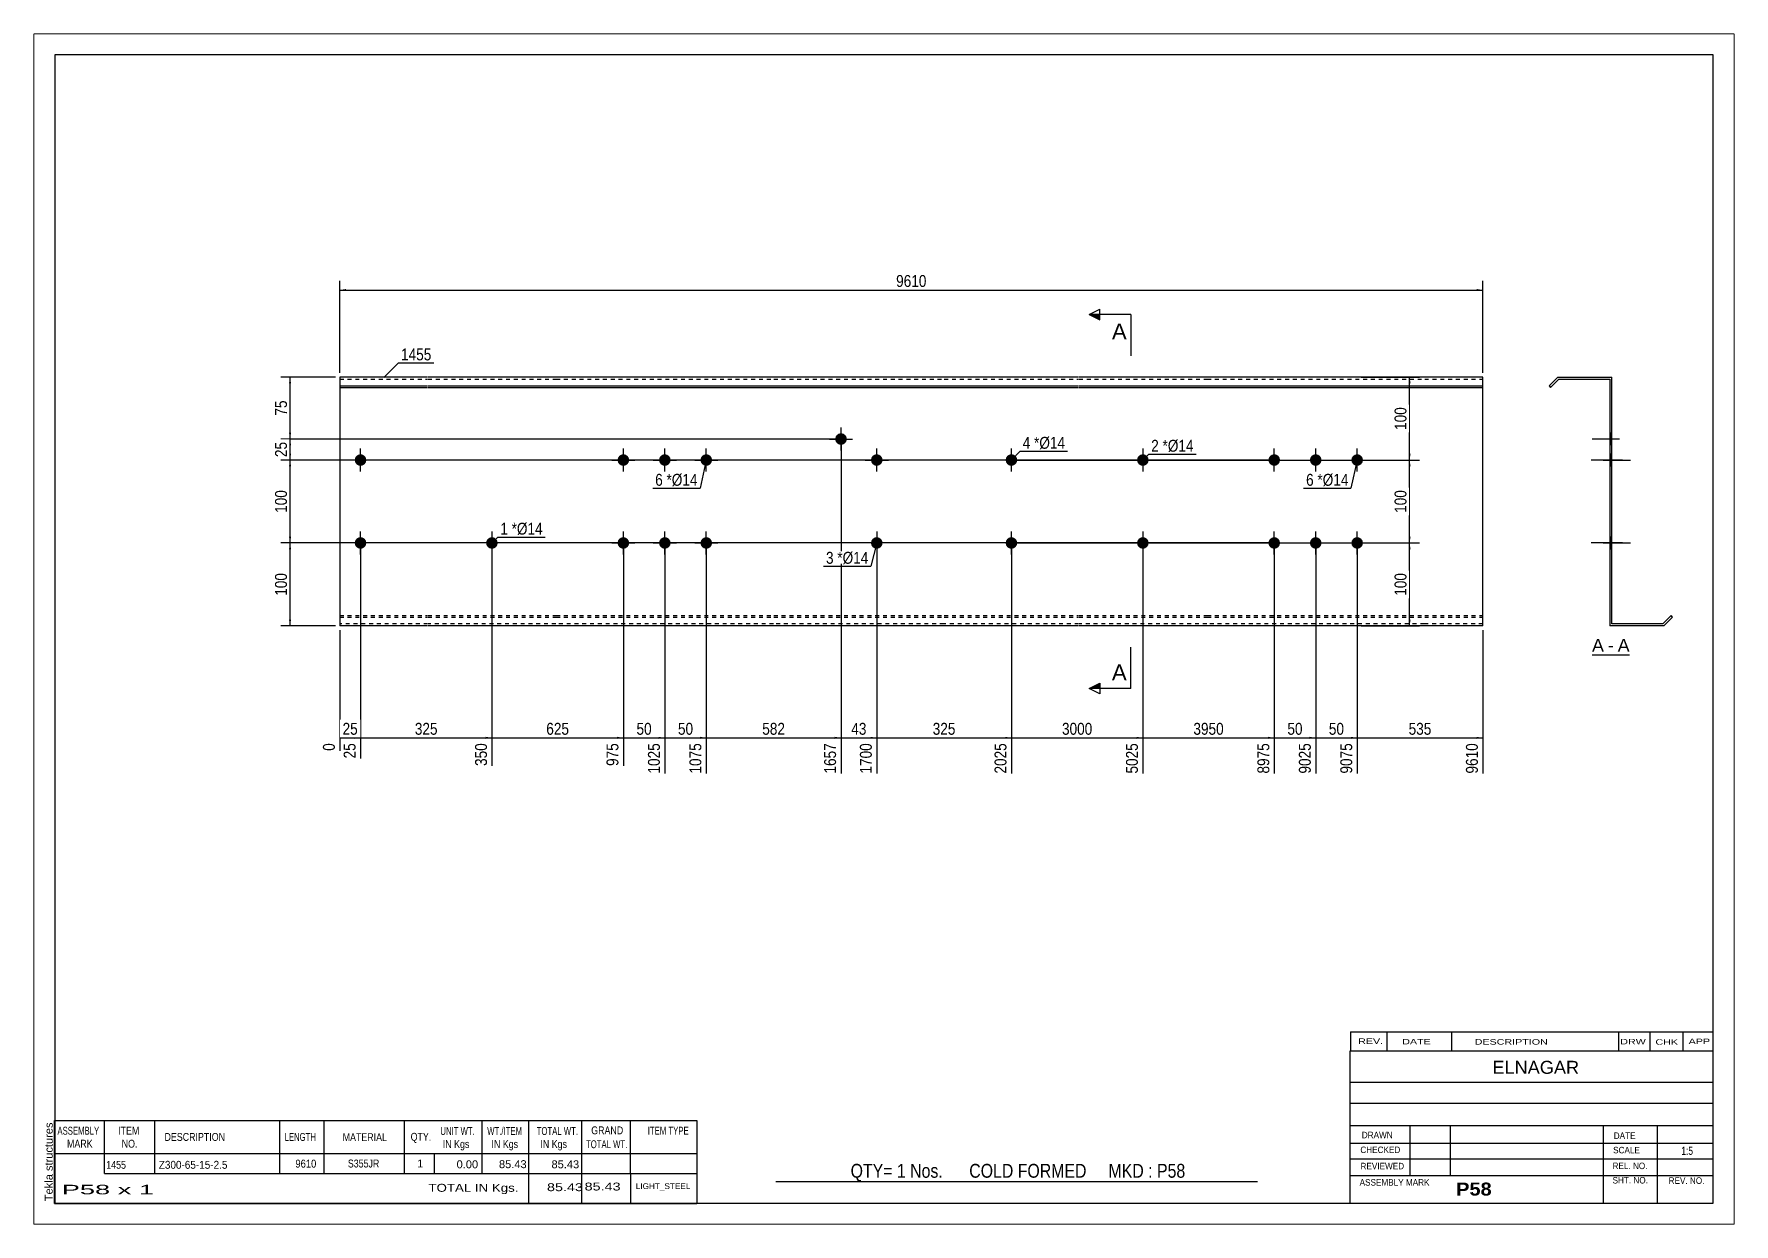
# Paper-space layout 'Layout1' of a CAD drawing. Header units: millimetres. Extents: x 0 to 410, y 0 to 287.
# The model-space entities are those that its viewports show. They can reach past a viewport. Long polylines and large blocks are cut down to what shows.
import ezdxf

# ---------------------------------------------------------------- set-up
doc = ezdxf.new("R2010")
doc.units = ezdxf.units.MM
doc.linetypes.add('DXK_LINE_DOT1', pattern=[1.8814, 0.9407, -0.9407])
doc.layers.add('Viewport layer', color=7, linetype='Continuous', plot=False)
doc.styles.add('Arial', font='ARIAL.TTF', dxfattribs={"height": 0.2})
doc.styles.add('Arial Bold', font='ARIALBD.TTF', dxfattribs={"height": 0.2})
doc.styles.add('Arial Narrow', font='ARIALN.TTF', dxfattribs={"height": 0.2})

# ---------------------------------------------------------------- blocks, each defined once
blk = doc.blocks.new('Unknown-629085438-1816')
at = {"color": 5, "linetype": 'Continuous'}
for p, q in [((331.25, 107.75), (-68.75, 107.75)), ((-68.75, 107.75), (-68.75, -169.25)), ((331.25, -169.25), (331.25, 107.75)), ((-68.75, -169.25), (331.25, -169.25))]:
    blk.add_line(p, q, dxfattribs=at)
at = {"color": 174, "linetype": 'Continuous', "style": 'Arial'}
blk.add_text('Tekla structures', height=1.9102, rotation=90, dxfattribs=at).set_placement((-69.25, -168.75))
blk = doc.blocks.new('Unknown-629085438-12 - 1232')
at = {"color": 7, "linetype": 'Continuous'}
blk.add_line((302.02, -36.95), (311.05, -36.95), dxfattribs=at)
at = {"color": 0, "linetype": 'Continuous'}
blk.add_wipeout([(304.87, -36.2), (304.87, -33), (302.02, -33), (302.02, -36.2)], dxfattribs=at)
blk.add_wipeout([(307.25, -36.2), (307.25, -33), (305.83, -33), (305.83, -36.2)], dxfattribs=at)
at = {"color": 96, "linetype": 'Continuous', "style": 'Arial'}
blk.add_text('A', height=3.06, dxfattribs=at).set_placement((302.02, -36.2))
at = {"color": 0, "linetype": 'Continuous'}
blk.add_wipeout([(311.05, -36.2), (311.05, -33), (308.21, -33), (308.21, -36.2)], dxfattribs=at)
at = {"color": 96, "linetype": 'Continuous', "style": 'Arial'}
for s, p in [('-', (305.83, -36.2)), ('A', (308.21, -36.2))]:
    blk.add_text(s, height=3.06, dxfattribs=at).set_placement(p)
blk = doc.blocks.new('Bolt-629085438-1223 - 1203')
at = {"linetype": 'Continuous'}
blk.add_hatch(color=3, dxfattribs=at).paths.add_polyline_path([(128.1, 10, -1), (130.9, 10, -1)])
at = {"color": 3, "linetype": 'Continuous'}
for p, q in [((129.5, 7.2), (129.5, 12.8)), ((126.7, 10), (132.3, 10))]:
    blk.add_line(p, q, dxfattribs=at)
blk = doc.blocks.new('Part-629085438-1218 - 1203')
at = {"color": 2, "linetype": 'Continuous'}
for p, q in [((21.19, 30), (0, 30)), ((0, 30), (0, -30)), ((52.09, 30), (21.29, 30)), ((104.58, 30), (52.19, 30)), ((145.69, 30), (104.68, 30)), ((178.18, 30), (145.79, 30)), ((209.08, 30), (178.28, 30)), ((261.57, 30), (209.18, 30)), ((275.67, 30), (261.67, 30)), ((275.67, -30), (275.67, 30)), ((0, 27.88), (21.19, 27.88)), ((0, 27.53), (21.19, 27.53)), ((21.29, 27.88), (52.09, 27.88)), ((21.29, 27.53), (52.09, 27.53)), ((52.19, 27.88), (104.58, 27.88)), ((52.19, 27.53), (104.58, 27.53)), ((104.68, 27.88), (145.69, 27.88)), ((104.68, 27.53), (145.69, 27.53)), ((145.79, 27.88), (178.18, 27.88)), ((145.79, 27.53), (178.18, 27.53)), ((178.28, 27.88), (209.08, 27.88)), ((178.28, 27.53), (209.08, 27.53)), ((209.18, 27.88), (261.57, 27.88)), ((209.18, 27.53), (261.57, 27.53)), ((261.67, 27.88), (275.67, 27.88)), ((261.67, 27.53), (275.67, 27.53)), ((21.19, -30), (0, -30)), ((52.09, -30), (21.29, -30)), ((104.58, -30), (52.19, -30)), ((145.69, -30), (104.68, -30)), ((178.18, -30), (145.79, -30)), ((209.08, -30), (178.28, -30)), ((261.57, -30), (209.18, -30)), ((275.67, -30), (261.67, -30))]:
    blk.add_line(p, q, dxfattribs=at)
at = {"color": 7, "linetype": 'DXK_LINE_DOT1'}
for p, q in [((0, 29.5), (21.19, 29.5)), ((21.29, 29.5), (52.09, 29.5)), ((52.19, 29.5), (104.58, 29.5)), ((104.68, 29.5), (145.69, 29.5)), ((145.79, 29.5), (178.18, 29.5)), ((178.28, 29.5), (209.08, 29.5)), ((209.18, 29.5), (261.57, 29.5)), ((261.67, 29.5), (275.67, 29.5)), ((0, -27.53), (21.19, -27.53)), ((0, -27.88), (21.19, -27.88)), ((21.29, -27.53), (52.09, -27.53)), ((21.29, -27.88), (52.09, -27.88)), ((52.19, -27.53), (104.58, -27.53)), ((52.19, -27.88), (104.58, -27.88)), ((104.68, -27.53), (145.69, -27.53)), ((104.68, -27.88), (145.69, -27.88)), ((145.79, -27.53), (178.18, -27.53)), ((145.79, -27.88), (178.18, -27.88)), ((178.28, -27.53), (209.08, -27.53)), ((178.28, -27.88), (209.08, -27.88)), ((209.18, -27.53), (261.57, -27.53)), ((209.18, -27.88), (261.57, -27.88)), ((261.67, -27.53), (275.67, -27.53)), ((261.67, -27.88), (275.67, -27.88)), ((21.19, -29.5), (0, -29.5)), ((52.09, -29.5), (21.29, -29.5)), ((104.58, -29.5), (52.19, -29.5)), ((145.69, -29.5), (104.68, -29.5)), ((178.18, -29.5), (145.79, -29.5)), ((209.08, -29.5), (178.28, -29.5)), ((261.57, -29.5), (209.18, -29.5)), ((275.67, -29.5), (261.67, -29.5))]:
    blk.add_line(p, q, dxfattribs=at)
blk = doc.blocks.new('Bolt-629085438-1219 - 1203')
at = {"linetype": 'Continuous'}
for points in [[(66.99, 10, -1), (69.79, 10, -1)], [(76.99, 10, -1), (79.79, 10, -1)], [(86.99, 10, -1), (89.79, 10, -1)], [(66.99, -10, -1), (69.79, -10, -1)], [(76.99, -10, -1), (79.79, -10, -1)], [(86.99, -10, -1), (89.79, -10, -1)]]:
    blk.add_hatch(color=3, dxfattribs=at).paths.add_polyline_path(points)
at = {"color": 3, "linetype": 'Continuous'}
for p, q in [((68.39, 7.2), (68.39, 12.8)), ((78.39, 7.2), (78.39, 12.8)), ((88.39, 7.2), (88.39, 12.8)), ((65.59, 10), (71.19, 10)), ((75.59, 10), (81.19, 10)), ((85.59, 10), (91.19, 10)), ((68.39, -12.8), (68.39, -7.2)), ((78.39, -12.8), (78.39, -7.2)), ((88.39, -12.8), (88.39, -7.2)), ((65.59, -10), (71.19, -10)), ((75.59, -10), (81.19, -10)), ((85.59, -10), (91.19, -10))]:
    blk.add_line(p, q, dxfattribs=at)
blk = doc.blocks.new('Bolt-629085438-1220 - 1203')
at = {"linetype": 'Continuous'}
for points in [[(195.08, 10, -1), (192.28, 10, -1)], [(195.08, -10, -1), (192.28, -10, -1)]]:
    blk.add_hatch(color=3, dxfattribs=at).paths.add_polyline_path(points)
at = {"color": 3, "linetype": 'Continuous'}
for p, q in [((193.68, 12.8), (193.68, 7.2)), ((196.48, 10), (190.88, 10)), ((193.68, -7.2), (193.68, -12.8)), ((196.48, -10), (190.88, -10))]:
    blk.add_line(p, q, dxfattribs=at)
blk = doc.blocks.new('Bolt-629085438-1221 - 1203')
at = {"linetype": 'Continuous'}
blk.add_hatch(color=3, dxfattribs=at).paths.add_polyline_path([(38.09, -10, -1), (35.29, -10, -1)])
at = {"color": 3, "linetype": 'Continuous'}
for p, q in [((36.69, -7.2), (36.69, -12.8)), ((39.49, -10), (33.89, -10))]:
    blk.add_line(p, q, dxfattribs=at)
blk = doc.blocks.new('Bolt-629085438-1222 - 1203')
at = {"linetype": 'Continuous'}
blk.add_hatch(color=3, dxfattribs=at).paths.add_polyline_path([(119.48, 15.07, -1), (122.28, 15.07, -1)])
at = {"color": 3, "linetype": 'Continuous'}
for p, q in [((120.88, 12.27), (120.88, 17.87)), ((118.08, 15.07), (123.68, 15.07))]:
    blk.add_line(p, q, dxfattribs=at)
blk = doc.blocks.new('Bolt-629085438-1224 - 1203')
at = {"linetype": 'Continuous'}
blk.add_hatch(color=3, dxfattribs=at).paths.add_polyline_path([(130.9, -10, -1), (128.1, -10, -1)])
at = {"color": 3, "linetype": 'Continuous'}
for p, q in [((129.5, -7.2), (129.5, -12.8)), ((132.3, -10), (126.7, -10))]:
    blk.add_line(p, q, dxfattribs=at)
blk = doc.blocks.new('Bolt-629085438-1225 - 1203')
at = {"linetype": 'Continuous'}
for points in [[(3.6, 10, -1), (6.4, 10, -1)], [(160.58, 10, -1), (163.38, 10, -1)]]:
    blk.add_hatch(color=3, dxfattribs=at).paths.add_polyline_path(points)
at = {"color": 3, "linetype": 'Continuous'}
for p, q in [((5, 7.2), (5, 12.8)), ((161.98, 7.2), (161.98, 12.8)), ((7.8, 10), (2.2, 10)), ((164.78, 10), (159.18, 10))]:
    blk.add_line(p, q, dxfattribs=at)
blk = doc.blocks.new('Bolt-629085438-1226 - 1203')
at = {"linetype": 'Continuous'}
for points in [[(3.6, -10, -1), (6.4, -10, -1)], [(160.58, -10, -1), (163.38, -10, -1)]]:
    blk.add_hatch(color=3, dxfattribs=at).paths.add_polyline_path(points)
at = {"color": 3, "linetype": 'Continuous'}
for p, q in [((5, -12.8), (5, -7.2)), ((161.98, -12.8), (161.98, -7.2)), ((7.8, -10), (2.2, -10)), ((164.78, -10), (159.18, -10))]:
    blk.add_line(p, q, dxfattribs=at)
blk = doc.blocks.new('Bolt-629085438-1227 - 1203')
at = {"linetype": 'Continuous'}
for points in [[(223.97, 10, -1), (226.77, 10, -1)], [(233.97, 10, -1), (236.77, 10, -1)], [(243.97, 10, -1), (246.77, 10, -1)], [(223.97, -10, -1), (226.77, -10, -1)], [(233.97, -10, -1), (236.77, -10, -1)], [(243.97, -10, -1), (246.77, -10, -1)]]:
    blk.add_hatch(color=3, dxfattribs=at).paths.add_polyline_path(points)
at = {"color": 3, "linetype": 'Continuous'}
for p, q in [((225.37, 7.2), (225.37, 12.8)), ((235.37, 7.2), (235.37, 12.8)), ((245.37, 7.2), (245.37, 12.8)), ((222.57, 10), (228.17, 10)), ((232.57, 10), (238.17, 10)), ((242.57, 10), (248.17, 10)), ((225.37, -12.8), (225.37, -7.2)), ((235.37, -12.8), (235.37, -7.2)), ((245.37, -12.8), (245.37, -7.2)), ((222.57, -10), (228.17, -10)), ((232.57, -10), (238.17, -10)), ((242.57, -10), (248.17, -10))]:
    blk.add_line(p, q, dxfattribs=at)
blk = doc.blocks.new('Bolt-629085438-1240 - 1232')
at = {"linetype": 'Continuous'}
blk.add_hatch(color=3, dxfattribs=at).paths.add_polyline_path([(306.79, -11.4), (306.79, -8.6), (306.29, -8.6), (306.29, -11.4)])
at = {"color": 3, "linetype": 'Continuous'}
for p, q in [((306.79, -8.6), (306.29, -8.6)), ((308.39, -10), (306.29, -10)), ((306.79, -11.4), (306.29, -11.4))]:
    blk.add_line(p, q, dxfattribs=at)
blk = doc.blocks.new('Part-629085438-1234 - 1232')
at = {"color": 2, "linetype": 'Continuous'}
for p, q in [((293.79, 30), (291.67, 27.88)), ((293.99, 29.5), (292.02, 27.53)), ((293.79, 30), (306.79, 30)), ((293.99, 29.5), (306.29, 29.5)), ((306.29, 29.5), (306.29, -30)), ((306.79, -29.5), (306.79, 30)), ((291.67, 27.88), (292.02, 27.53)), ((319.08, -29.5), (321.06, -27.53)), ((319.29, -30), (321.41, -27.88)), ((321.41, -27.88), (321.06, -27.53)), ((319.29, -30), (306.29, -30)), ((319.08, -29.5), (306.79, -29.5))]:
    blk.add_line(p, q, dxfattribs=at)
blk = doc.blocks.new('Bolt-629085438-1235 - 1232')
at = {"linetype": 'Continuous'}
for points in [[(306.29, 11.4), (306.29, 8.6), (306.79, 8.6), (306.79, 11.4)], [(306.29, 11.4), (306.29, 8.6), (306.79, 8.6), (306.79, 11.4)], [(306.29, 11.4), (306.29, 8.6), (306.79, 8.6), (306.79, 11.4)], [(306.29, -8.6), (306.29, -11.4), (306.79, -11.4), (306.79, -8.6)], [(306.29, -8.6), (306.29, -11.4), (306.79, -11.4), (306.79, -8.6)], [(306.29, -8.6), (306.29, -11.4), (306.79, -11.4), (306.79, -8.6)]]:
    blk.add_hatch(color=3, dxfattribs=at).paths.add_polyline_path(points)
at = {"color": 3, "linetype": 'Continuous'}
for p, q in [((309.39, 10), (301.79, 10)), ((309.39, 10), (301.79, 10)), ((309.39, 10), (301.79, 10)), ((306.79, 11.4), (306.29, 11.4)), ((306.79, 11.4), (306.29, 11.4)), ((306.79, 11.4), (306.29, 11.4)), ((306.79, 8.6), (306.29, 8.6)), ((306.79, 8.6), (306.29, 8.6)), ((306.79, 8.6), (306.29, 8.6)), ((309.39, -10), (301.79, -10)), ((309.39, -10), (301.79, -10)), ((309.39, -10), (301.79, -10)), ((306.79, -8.6), (306.29, -8.6)), ((306.79, -8.6), (306.29, -8.6)), ((306.79, -8.6), (306.29, -8.6)), ((306.79, -11.4), (306.29, -11.4)), ((306.79, -11.4), (306.29, -11.4)), ((306.79, -11.4), (306.29, -11.4))]:
    blk.add_line(p, q, dxfattribs=at)
blk = doc.blocks.new('Bolt-629085438-1236 - 1232')
at = {"linetype": 'Continuous'}
for points in [[(306.79, 8.6), (306.79, 11.4), (306.29, 11.4), (306.29, 8.6)], [(306.79, -11.4), (306.79, -8.6), (306.29, -8.6), (306.29, -11.4)]]:
    blk.add_hatch(color=3, dxfattribs=at).paths.add_polyline_path(points)
at = {"color": 3, "linetype": 'Continuous'}
for p, q in [((306.79, 10), (302.29, 10)), ((306.79, 11.4), (306.29, 11.4)), ((306.79, 8.6), (306.29, 8.6)), ((306.79, -10), (302.29, -10)), ((306.79, -8.6), (306.29, -8.6)), ((306.79, -11.4), (306.29, -11.4))]:
    blk.add_line(p, q, dxfattribs=at)
blk = doc.blocks.new('Bolt-629085438-1237 - 1232')
at = {"linetype": 'Continuous'}
blk.add_hatch(color=3, dxfattribs=at).paths.add_polyline_path([(306.79, -11.4), (306.79, -8.6), (306.29, -8.6), (306.29, -11.4)])
at = {"color": 3, "linetype": 'Continuous'}
for p, q in [((306.79, -8.6), (306.29, -8.6)), ((308.39, -10), (306.29, -10)), ((306.79, -11.4), (306.29, -11.4))]:
    blk.add_line(p, q, dxfattribs=at)
blk = doc.blocks.new('Bolt-629085438-1238 - 1232')
at = {"linetype": 'Continuous'}
blk.add_hatch(color=3, dxfattribs=at).paths.add_polyline_path([(306.29, 16.47), (306.29, 13.67), (306.79, 13.67), (306.79, 16.47)])
at = {"color": 3, "linetype": 'Continuous'}
for p, q in [((306.79, 16.47), (306.29, 16.47)), ((308.64, 15.07), (302.04, 15.07)), ((306.79, 13.67), (306.29, 13.67))]:
    blk.add_line(p, q, dxfattribs=at)
blk = doc.blocks.new('Bolt-629085438-1239 - 1232')
at = {"linetype": 'Continuous'}
blk.add_hatch(color=3, dxfattribs=at).paths.add_polyline_path([(306.29, 11.4), (306.29, 8.6), (306.79, 8.6), (306.79, 11.4)])
at = {"color": 3, "linetype": 'Continuous'}
for p, q in [((308.64, 10), (302.04, 10)), ((306.79, 11.4), (306.29, 11.4)), ((306.79, 8.6), (306.29, 8.6))]:
    blk.add_line(p, q, dxfattribs=at)
blk = doc.blocks.new('Bolt-629085438-1241 - 1232')
at = {"linetype": 'Continuous'}
blk.add_hatch(color=3, dxfattribs=at).paths.add_polyline_path([(306.29, 11.4), (306.29, 8.6), (306.79, 8.6), (306.79, 11.4)])
blk.add_hatch(color=3, dxfattribs=at).paths.add_polyline_path([(306.29, 11.4), (306.29, 8.6), (306.79, 8.6), (306.79, 11.4)])
at = {"color": 3, "linetype": 'Continuous'}
for p, q in [((304.69, 10), (311.29, 10)), ((304.69, 10), (311.29, 10)), ((306.29, 11.4), (306.79, 11.4)), ((306.29, 11.4), (306.79, 11.4)), ((306.29, 8.6), (306.79, 8.6)), ((306.29, 8.6), (306.79, 8.6))]:
    blk.add_line(p, q, dxfattribs=at)
blk = doc.blocks.new('Bolt-629085438-1242 - 1232')
at = {"linetype": 'Continuous'}
blk.add_hatch(color=3, dxfattribs=at).paths.add_polyline_path([(306.29, -8.6), (306.29, -11.4), (306.79, -11.4), (306.79, -8.6)])
blk.add_hatch(color=3, dxfattribs=at).paths.add_polyline_path([(306.29, -8.6), (306.29, -11.4), (306.79, -11.4), (306.79, -8.6)])
at = {"color": 3, "linetype": 'Continuous'}
for p, q in [((304.69, -10), (311.29, -10)), ((304.69, -10), (311.29, -10)), ((306.29, -8.6), (306.79, -8.6)), ((306.29, -8.6), (306.79, -8.6)), ((306.29, -11.4), (306.79, -11.4)), ((306.29, -11.4), (306.79, -11.4))]:
    blk.add_line(p, q, dxfattribs=at)
blk = doc.blocks.new('Bolt-629085438-1243 - 1232')
at = {"linetype": 'Continuous'}
for points in [[(306.29, 11.4), (306.29, 8.6), (306.79, 8.6), (306.79, 11.4)], [(306.29, 11.4), (306.29, 8.6), (306.79, 8.6), (306.79, 11.4)], [(306.29, 11.4), (306.29, 8.6), (306.79, 8.6), (306.79, 11.4)], [(306.29, -8.6), (306.29, -11.4), (306.79, -11.4), (306.79, -8.6)], [(306.29, -8.6), (306.29, -11.4), (306.79, -11.4), (306.79, -8.6)], [(306.29, -8.6), (306.29, -11.4), (306.79, -11.4), (306.79, -8.6)]]:
    blk.add_hatch(color=3, dxfattribs=at).paths.add_polyline_path(points)
at = {"color": 3, "linetype": 'Continuous'}
for p, q in [((309.39, 10), (301.79, 10)), ((309.39, 10), (301.79, 10)), ((309.39, 10), (301.79, 10)), ((306.79, 11.4), (306.29, 11.4)), ((306.79, 11.4), (306.29, 11.4)), ((306.79, 11.4), (306.29, 11.4)), ((306.79, 8.6), (306.29, 8.6)), ((306.79, 8.6), (306.29, 8.6)), ((306.79, 8.6), (306.29, 8.6)), ((309.39, -10), (301.79, -10)), ((309.39, -10), (301.79, -10)), ((309.39, -10), (301.79, -10)), ((306.79, -8.6), (306.29, -8.6)), ((306.79, -8.6), (306.29, -8.6)), ((306.79, -8.6), (306.29, -8.6)), ((306.79, -11.4), (306.29, -11.4)), ((306.79, -11.4), (306.29, -11.4)), ((306.79, -11.4), (306.29, -11.4))]:
    blk.add_line(p, q, dxfattribs=at)
blk = doc.blocks.new('StraightDimension-629085438-1348 - 1203')
at = {"linetype": 'Continuous'}
for points in [[(1.5, 50.75), (0, 51), (1.5, 51.25)], [(274.17, 51.25), (275.67, 51), (274.17, 50.75)]]:
    blk.add_hatch(color=7, dxfattribs=at).paths.add_polyline_path(points)
at = {"color": 7, "linetype": 'Continuous'}
for p, q in [((0, 31), (0, 53.25)), ((0, 51), (275.67, 51)), ((275.67, 31), (275.67, 53.25))]:
    blk.add_line(p, q, dxfattribs=at)
at = {"color": 0}
blk.add_wipeout([(142.09, 51.15), (142.09, 55.35), (133.58, 55.35), (133.58, 51.15)], dxfattribs=at)
at = {"color": 3, "style": 'Arial Narrow'}
blk.add_text('9610', height=2.863, dxfattribs=at).set_placement((134.18, 51.75))
blk = doc.blocks.new('StraightDimension-629085438-1255 - 1203')
at = {"linetype": 'Continuous'}
blk.add_hatch(color=7, dxfattribs=at).paths.add_polyline_path([(274.17, -56.75), (275.67, -57), (274.17, -57.25)])
at = {"color": 7, "linetype": 'Continuous'}
for p, q in [((245.37, -11), (245.37, -65.61)), ((275.67, -31), (275.67, -65.61)), ((245.37, -57), (275.67, -57))]:
    blk.add_line(p, q, dxfattribs=at)
at = {"color": 0}
blk.add_wipeout([(263.86, -56.85), (263.86, -52.65), (257.18, -52.65), (257.18, -56.85)], dxfattribs=at)
at = {"color": 0, "linetype": 'Continuous'}
blk.add_wipeout([(275.07, -57.7), (270.87, -57.7), (270.87, -66.21), (275.07, -66.21)], dxfattribs=at)
at = {"color": 3, "style": 'Arial Narrow'}
blk.add_text('535', height=2.863, dxfattribs=at).set_placement((257.78, -56.25))
at = {"color": 3, "linetype": 'Continuous', "style": 'Arial Narrow'}
blk.add_text('9610', height=2.863, rotation=90.0002, dxfattribs=at).set_placement((274.47, -65.61))
blk = doc.blocks.new('StraightDimension-629085438-1256 - 1203')
at = {"linetype": 'Continuous'}
blk.add_hatch(color=7, dxfattribs=at).paths.add_polyline_path([(243.87, -56.75), (245.37, -57), (243.87, -57.25)])
at = {"color": 7, "linetype": 'Continuous'}
for p, q in [((235.37, -11), (235.37, -65.61)), ((245.37, -11), (245.37, -65.61)), ((235.37, -57), (245.37, -57))]:
    blk.add_line(p, q, dxfattribs=at)
at = {"color": 0}
blk.add_wipeout([(242.8, -56.85), (242.8, -52.65), (237.94, -52.65), (237.94, -56.85)], dxfattribs=at)
at = {"color": 0, "linetype": 'Continuous'}
blk.add_wipeout([(244.77, -57.7), (240.57, -57.7), (240.57, -66.21), (244.77, -66.21)], dxfattribs=at)
at = {"color": 3, "style": 'Arial Narrow'}
blk.add_text('50', height=2.863, dxfattribs=at).set_placement((238.54, -56.25))
at = {"color": 3, "linetype": 'Continuous', "style": 'Arial Narrow'}
blk.add_text('9075', height=2.863, rotation=90.0002, dxfattribs=at).set_placement((244.17, -65.61))
blk = doc.blocks.new('StraightDimension-629085438-1314 - 1203')
at = {"linetype": 'Continuous'}
for points in [[(-12.25, 28.5), (-12, 30), (-11.75, 28.5)], [(-11.75, 16.57), (-12, 15.07), (-12.25, 16.57)]]:
    blk.add_hatch(color=7, dxfattribs=at).paths.add_polyline_path(points)
at = {"color": 7, "linetype": 'Continuous'}
for p, q in [((-1, 30), (-14.25, 30)), ((-12, 15.07), (-12, 30)), ((119.88, 15.07), (-14.25, 15.07))]:
    blk.add_line(p, q, dxfattribs=at)
at = {"color": 0}
blk.add_wipeout([(-12.15, 24.96), (-16.35, 24.96), (-16.35, 20.11), (-12.15, 20.11)], dxfattribs=at)
at = {"color": 3, "style": 'Arial Narrow'}
blk.add_text('75', height=2.863, rotation=90.0002, dxfattribs=at).set_placement((-12.75, 20.71))
blk = doc.blocks.new('StraightDimension-629085438-1257 - 1203')
at = {"linetype": 'Continuous'}
blk.add_hatch(color=7, dxfattribs=at).paths.add_polyline_path([(233.87, -56.75), (235.37, -57), (233.87, -57.25)])
at = {"color": 7, "linetype": 'Continuous'}
for p, q in [((225.37, -11), (225.37, -65.61)), ((235.37, -11), (235.37, -65.61)), ((225.37, -57), (235.37, -57))]:
    blk.add_line(p, q, dxfattribs=at)
at = {"color": 0}
blk.add_wipeout([(232.8, -56.85), (232.8, -52.65), (227.94, -52.65), (227.94, -56.85)], dxfattribs=at)
at = {"color": 0, "linetype": 'Continuous'}
blk.add_wipeout([(234.77, -57.7), (230.57, -57.7), (230.57, -66.21), (234.77, -66.21)], dxfattribs=at)
at = {"color": 3, "style": 'Arial Narrow'}
blk.add_text('50', height=2.863, dxfattribs=at).set_placement((228.54, -56.25))
at = {"color": 3, "linetype": 'Continuous', "style": 'Arial Narrow'}
blk.add_text('9025', height=2.863, rotation=90.0002, dxfattribs=at).set_placement((234.17, -65.61))
blk = doc.blocks.new('StraightDimension-629085438-1258 - 1203')
at = {"linetype": 'Continuous'}
blk.add_hatch(color=7, dxfattribs=at).paths.add_polyline_path([(223.87, -56.75), (225.37, -57), (223.87, -57.25)])
at = {"color": 7, "linetype": 'Continuous'}
for p, q in [((193.68, -11), (193.68, -65.61)), ((225.37, -11), (225.37, -65.61)), ((193.68, -57), (225.37, -57))]:
    blk.add_line(p, q, dxfattribs=at)
at = {"color": 0}
blk.add_wipeout([(213.78, -56.85), (213.78, -52.65), (205.27, -52.65), (205.27, -56.85)], dxfattribs=at)
at = {"color": 0, "linetype": 'Continuous'}
blk.add_wipeout([(224.77, -57.7), (220.57, -57.7), (220.57, -66.21), (224.77, -66.21)], dxfattribs=at)
at = {"color": 3, "style": 'Arial Narrow'}
blk.add_text('3950', height=2.863, dxfattribs=at).set_placement((205.87, -56.25))
at = {"color": 3, "linetype": 'Continuous', "style": 'Arial Narrow'}
blk.add_text('8975', height=2.863, rotation=90.0002, dxfattribs=at).set_placement((224.17, -65.61))
blk = doc.blocks.new('StraightDimension-629085438-1259 - 1203')
at = {"linetype": 'Continuous'}
blk.add_hatch(color=7, dxfattribs=at).paths.add_polyline_path([(192.18, -56.75), (193.68, -57), (192.18, -57.25)])
at = {"color": 7, "linetype": 'Continuous'}
for p, q in [((161.98, -11), (161.98, -65.61)), ((193.68, -11), (193.68, -65.61)), ((161.98, -57), (193.68, -57))]:
    blk.add_line(p, q, dxfattribs=at)
at = {"color": 0}
blk.add_wipeout([(182.09, -56.85), (182.09, -52.65), (173.58, -52.65), (173.58, -56.85)], dxfattribs=at)
at = {"color": 0, "linetype": 'Continuous'}
blk.add_wipeout([(193.08, -57.7), (188.88, -57.7), (188.88, -66.21), (193.08, -66.21)], dxfattribs=at)
at = {"color": 3, "style": 'Arial Narrow'}
blk.add_text('3000', height=2.863, dxfattribs=at).set_placement((174.18, -56.25))
at = {"color": 3, "linetype": 'Continuous', "style": 'Arial Narrow'}
blk.add_text('5025', height=2.863, rotation=90.0002, dxfattribs=at).set_placement((192.48, -65.61))
blk = doc.blocks.new('StraightDimension-629085438-1260 - 1203')
at = {"linetype": 'Continuous'}
blk.add_hatch(color=7, dxfattribs=at).paths.add_polyline_path([(160.48, -56.75), (161.98, -57), (160.48, -57.25)])
at = {"color": 7, "linetype": 'Continuous'}
for p, q in [((129.5, -11), (129.5, -65.61)), ((161.98, -11), (161.98, -65.61)), ((129.5, -57), (161.98, -57))]:
    blk.add_line(p, q, dxfattribs=at)
at = {"color": 0}
blk.add_wipeout([(149.08, -56.85), (149.08, -52.65), (142.4, -52.65), (142.4, -56.85)], dxfattribs=at)
at = {"color": 0, "linetype": 'Continuous'}
blk.add_wipeout([(161.38, -57.7), (157.18, -57.7), (157.18, -66.21), (161.38, -66.21)], dxfattribs=at)
at = {"color": 3, "style": 'Arial Narrow'}
blk.add_text('325', height=2.863, dxfattribs=at).set_placement((143, -56.25))
at = {"color": 3, "linetype": 'Continuous', "style": 'Arial Narrow'}
blk.add_text('2025', height=2.863, rotation=90.0002, dxfattribs=at).set_placement((160.78, -65.61))
blk = doc.blocks.new('StraightDimension-629085438-1261 - 1203')
at = {"linetype": 'Continuous'}
blk.add_hatch(color=7, dxfattribs=at).paths.add_polyline_path([(128, -56.75), (129.5, -57), (128, -57.25)])
at = {"color": 7, "linetype": 'Continuous'}
for p, q in [((120.88, 14.07), (120.88, -65.61)), ((129.5, -11), (129.5, -65.61)), ((120.88, -57), (129.5, -57))]:
    blk.add_line(p, q, dxfattribs=at)
at = {"color": 0}
blk.add_wipeout([(127.61, -56.85), (127.61, -52.65), (122.76, -52.65), (122.76, -56.85)], dxfattribs=at)
at = {"color": 0, "linetype": 'Continuous'}
blk.add_wipeout([(128.9, -57.7), (124.7, -57.7), (124.7, -66.21), (128.9, -66.21)], dxfattribs=at)
at = {"color": 3, "style": 'Arial Narrow'}
blk.add_text('43', height=2.863, dxfattribs=at).set_placement((123.36, -56.25))
at = {"color": 3, "linetype": 'Continuous', "style": 'Arial Narrow'}
blk.add_text('1700', height=2.863, rotation=90.0002, dxfattribs=at).set_placement((128.3, -65.61))
blk = doc.blocks.new('StraightDimension-629085438-1333 - 1203')
at = {"linetype": 'Continuous'}
for points in [[(257.75, 8.5), (258, 10), (258.25, 8.5)], [(258.25, -8.5), (258, -10), (257.75, -8.5)]]:
    blk.add_hatch(color=7, dxfattribs=at).paths.add_polyline_path(points)
at = {"color": 7, "linetype": 'Continuous'}
for p, q in [((162.98, 10), (260.4, 10)), ((258, -10), (258, 10)), ((162.98, -10), (260.4, -10))]:
    blk.add_line(p, q, dxfattribs=at)
at = {"color": 0}
blk.add_wipeout([(257.85, 3.34), (253.65, 3.34), (253.65, -3.34), (257.85, -3.34)], dxfattribs=at)
at = {"color": 3, "style": 'Arial Narrow'}
blk.add_text('100', height=2.863, rotation=90.0002, dxfattribs=at).set_placement((257.25, -2.74))
blk = doc.blocks.new('StraightDimension-629085438-1262 - 1203')
at = {"linetype": 'Continuous'}
blk.add_hatch(color=7, dxfattribs=at).paths.add_polyline_path([(119.38, -56.75), (120.88, -57), (119.38, -57.25)])
at = {"color": 7, "linetype": 'Continuous'}
for p, q in [((120.88, 14.07), (120.88, -65.61)), ((88.39, -11), (88.39, -65.61)), ((88.39, -57), (120.88, -57))]:
    blk.add_line(p, q, dxfattribs=at)
at = {"color": 0}
blk.add_wipeout([(107.97, -56.85), (107.97, -52.65), (101.29, -52.65), (101.29, -56.85)], dxfattribs=at)
at = {"color": 0, "linetype": 'Continuous'}
blk.add_wipeout([(120.28, -57.7), (116.08, -57.7), (116.08, -66.21), (120.28, -66.21)], dxfattribs=at)
at = {"color": 3, "style": 'Arial Narrow'}
blk.add_text('582', height=2.863, dxfattribs=at).set_placement((101.89, -56.25))
at = {"color": 3, "linetype": 'Continuous', "style": 'Arial Narrow'}
blk.add_text('1657', height=2.863, rotation=90.0002, dxfattribs=at).set_placement((119.68, -65.61))
blk = doc.blocks.new('StraightDimension-629085438-1263 - 1203')
at = {"linetype": 'Continuous'}
blk.add_hatch(color=7, dxfattribs=at).paths.add_polyline_path([(86.89, -56.75), (88.39, -57), (86.89, -57.25)])
at = {"color": 7, "linetype": 'Continuous'}
for p, q in [((78.39, -11), (78.39, -65.61)), ((88.39, -11), (88.39, -65.61)), ((78.39, -57), (88.39, -57))]:
    blk.add_line(p, q, dxfattribs=at)
at = {"color": 0}
blk.add_wipeout([(85.82, -56.85), (85.82, -52.65), (80.96, -52.65), (80.96, -56.85)], dxfattribs=at)
at = {"color": 0, "linetype": 'Continuous'}
blk.add_wipeout([(87.79, -57.7), (83.59, -57.7), (83.59, -66.21), (87.79, -66.21)], dxfattribs=at)
at = {"color": 3, "style": 'Arial Narrow'}
blk.add_text('50', height=2.863, dxfattribs=at).set_placement((81.56, -56.25))
at = {"color": 3, "linetype": 'Continuous', "style": 'Arial Narrow'}
blk.add_text('1075', height=2.863, rotation=90.0002, dxfattribs=at).set_placement((87.19, -65.61))
blk = doc.blocks.new('StraightDimension-629085438-1264 - 1203')
at = {"linetype": 'Continuous'}
blk.add_hatch(color=7, dxfattribs=at).paths.add_polyline_path([(76.89, -56.75), (78.39, -57), (76.89, -57.25)])
at = {"color": 7, "linetype": 'Continuous'}
for p, q in [((68.39, -11), (68.39, -63.78)), ((78.39, -11), (78.39, -65.61)), ((68.39, -57), (78.39, -57))]:
    blk.add_line(p, q, dxfattribs=at)
at = {"color": 0}
blk.add_wipeout([(75.82, -56.85), (75.82, -52.65), (70.96, -52.65), (70.96, -56.85)], dxfattribs=at)
at = {"color": 0, "linetype": 'Continuous'}
blk.add_wipeout([(77.79, -57.7), (73.59, -57.7), (73.59, -66.21), (77.79, -66.21)], dxfattribs=at)
at = {"color": 3, "style": 'Arial Narrow'}
blk.add_text('50', height=2.863, dxfattribs=at).set_placement((71.56, -56.25))
at = {"color": 3, "linetype": 'Continuous', "style": 'Arial Narrow'}
blk.add_text('1025', height=2.863, rotation=90.0002, dxfattribs=at).set_placement((77.19, -65.61))
blk = doc.blocks.new('StraightDimension-629085438-1265 - 1203')
at = {"linetype": 'Continuous'}
blk.add_hatch(color=7, dxfattribs=at).paths.add_polyline_path([(66.89, -56.75), (68.39, -57), (66.89, -57.25)])
at = {"color": 7, "linetype": 'Continuous'}
for p, q in [((36.69, -11), (36.69, -63.78)), ((68.39, -11), (68.39, -63.78)), ((36.69, -57), (68.39, -57))]:
    blk.add_line(p, q, dxfattribs=at)
at = {"color": 0}
blk.add_wipeout([(55.88, -56.85), (55.88, -52.65), (49.2, -52.65), (49.2, -56.85)], dxfattribs=at)
at = {"color": 0, "linetype": 'Continuous'}
blk.add_wipeout([(67.79, -57.7), (63.59, -57.7), (63.59, -64.38), (67.79, -64.38)], dxfattribs=at)
at = {"color": 3, "style": 'Arial Narrow'}
blk.add_text('625', height=2.863, dxfattribs=at).set_placement((49.8, -56.25))
at = {"color": 3, "linetype": 'Continuous', "style": 'Arial Narrow'}
blk.add_text('975', height=2.863, rotation=90.0002, dxfattribs=at).set_placement((67.19, -63.78))
blk = doc.blocks.new('StraightDimension-629085438-1266 - 1203')
at = {"linetype": 'Continuous'}
blk.add_hatch(color=7, dxfattribs=at).paths.add_polyline_path([(35.19, -56.75), (36.69, -57), (35.19, -57.25)])
at = {"color": 7, "linetype": 'Continuous'}
for p, q in [((5, -11), (5, -61.96)), ((36.69, -11), (36.69, -63.78)), ((5, -57), (36.69, -57))]:
    blk.add_line(p, q, dxfattribs=at)
at = {"color": 0}
blk.add_wipeout([(24.19, -56.85), (24.19, -52.65), (17.5, -52.65), (17.5, -56.85)], dxfattribs=at)
at = {"color": 0, "linetype": 'Continuous'}
blk.add_wipeout([(36.09, -57.7), (31.89, -57.7), (31.89, -64.38), (36.09, -64.38)], dxfattribs=at)
at = {"color": 3, "style": 'Arial Narrow'}
blk.add_text('325', height=2.863, dxfattribs=at).set_placement((18.1, -56.25))
at = {"color": 3, "linetype": 'Continuous', "style": 'Arial Narrow'}
blk.add_text('350', height=2.863, rotation=90.0002, dxfattribs=at).set_placement((35.49, -63.78))
blk = doc.blocks.new('StraightDimension-629085438-1332 - 1203')
at = {"linetype": 'Continuous'}
for points in [[(257.75, 28.5), (258, 30), (258.25, 28.5)], [(258.25, 11.5), (258, 10), (257.75, 11.5)]]:
    blk.add_hatch(color=7, dxfattribs=at).paths.add_polyline_path(points)
at = {"color": 7, "linetype": 'Continuous'}
for p, q in [((246.37, 30), (260.4, 30)), ((258, 10), (258, 30)), ((162.98, 10), (260.4, 10))]:
    blk.add_line(p, q, dxfattribs=at)
at = {"color": 0}
blk.add_wipeout([(257.85, 23.34), (253.65, 23.34), (253.65, 16.66), (257.85, 16.66)], dxfattribs=at)
at = {"color": 3, "style": 'Arial Narrow'}
blk.add_text('100', height=2.863, rotation=90.0002, dxfattribs=at).set_placement((257.25, 17.26))
blk = doc.blocks.new('StraightDimension-629085438-1267 - 1203')
at = {"linetype": 'Continuous'}
blk.add_hatch(color=7, dxfattribs=at).paths.add_polyline_path([(3.5, -56.75), (5, -57), (3.5, -57.25)])
at = {"color": 7, "linetype": 'Continuous'}
for p, q in [((5, -11), (5, -61.96)), ((0, -31), (0, -60.13)), ((0, -57), (5, -57))]:
    blk.add_line(p, q, dxfattribs=at)
at = {"color": 0}
blk.add_wipeout([(4.93, -56.85), (4.93, -52.65), (0.07, -52.65), (0.07, -56.85)], dxfattribs=at)
at = {"color": 0, "linetype": 'Continuous'}
blk.add_wipeout([(4.4, -57.7), (0.2, -57.7), (0.2, -62.56), (4.4, -62.56)], dxfattribs=at)
blk.add_wipeout([(-0.6, -57.7), (-4.8, -57.7), (-4.8, -60.73), (-0.6, -60.73)], dxfattribs=at)
at = {"color": 3, "style": 'Arial Narrow'}
blk.add_text('25', height=2.863, dxfattribs=at).set_placement((0.67, -56.25))
at = {"color": 3, "linetype": 'Continuous', "style": 'Arial Narrow'}
for s, height, p in [('0', 2.86, (-1.2, -60.13)), ('25', 2.863, (3.8, -61.96))]:
    blk.add_text(s, height=height, rotation=90.0002, dxfattribs=at).set_placement(p)
blk = doc.blocks.new('StraightDimension-629085438-1315 - 1203')
at = {"linetype": 'Continuous'}
for points in [[(-12.25, 13.57), (-12, 15.07), (-11.75, 13.57)], [(-11.75, 11.5), (-12, 10), (-12.25, 11.5)]]:
    blk.add_hatch(color=7, dxfattribs=at).paths.add_polyline_path(points)
at = {"color": 7, "linetype": 'Continuous'}
for p, q in [((119.88, 15.07), (-14.25, 15.07)), ((-12, 10), (-12, 15.07)), ((224.37, 10), (-14.25, 10))]:
    blk.add_line(p, q, dxfattribs=at)
at = {"color": 0}
blk.add_wipeout([(-12.15, 14.96), (-16.35, 14.96), (-16.35, 10.11), (-12.15, 10.11)], dxfattribs=at)
at = {"color": 3, "style": 'Arial Narrow'}
blk.add_text('25', height=2.863, rotation=90.0002, dxfattribs=at).set_placement((-12.75, 10.71))
blk = doc.blocks.new('StraightDimension-629085438-1316 - 1203')
at = {"linetype": 'Continuous'}
for points in [[(-12.25, 8.5), (-12, 10), (-11.75, 8.5)], [(-11.75, -8.5), (-12, -10), (-12.25, -8.5)]]:
    blk.add_hatch(color=7, dxfattribs=at).paths.add_polyline_path(points)
at = {"color": 7, "linetype": 'Continuous'}
for p, q in [((224.37, 10), (-14.25, 10)), ((-12, -10), (-12, 10)), ((224.37, -10), (-14.25, -10))]:
    blk.add_line(p, q, dxfattribs=at)
at = {"color": 0}
blk.add_wipeout([(-12.15, 3.34), (-16.35, 3.34), (-16.35, -3.34), (-12.15, -3.34)], dxfattribs=at)
at = {"color": 3, "style": 'Arial Narrow'}
blk.add_text('100', height=2.863, rotation=90.0002, dxfattribs=at).set_placement((-12.75, -2.74))
blk = doc.blocks.new('StraightDimension-629085438-1317 - 1203')
at = {"linetype": 'Continuous'}
for points in [[(-12.25, -11.5), (-12, -10), (-11.75, -11.5)], [(-11.75, -28.5), (-12, -30), (-12.25, -28.5)]]:
    blk.add_hatch(color=7, dxfattribs=at).paths.add_polyline_path(points)
at = {"color": 7, "linetype": 'Continuous'}
for p, q in [((224.37, -10), (-14.25, -10)), ((-12, -30), (-12, -10)), ((-1, -30), (-14.25, -30))]:
    blk.add_line(p, q, dxfattribs=at)
at = {"color": 0}
blk.add_wipeout([(-12.15, -16.66), (-16.35, -16.66), (-16.35, -23.34), (-12.15, -23.34)], dxfattribs=at)
at = {"color": 3, "style": 'Arial Narrow'}
blk.add_text('100', height=2.863, rotation=90.0002, dxfattribs=at).set_placement((-12.75, -22.74))
blk = doc.blocks.new('StraightDimension-629085438-1334 - 1203')
at = {"linetype": 'Continuous'}
for points in [[(257.75, -11.5), (258, -10), (258.25, -11.5)], [(258.25, -28.5), (258, -30), (257.75, -28.5)]]:
    blk.add_hatch(color=7, dxfattribs=at).paths.add_polyline_path(points)
at = {"color": 7, "linetype": 'Continuous'}
for p, q in [((162.98, -10), (260.4, -10)), ((258, -30), (258, -10)), ((246.37, -30), (260.4, -30))]:
    blk.add_line(p, q, dxfattribs=at)
at = {"color": 0}
blk.add_wipeout([(257.85, -16.66), (253.65, -16.66), (253.65, -23.34), (257.85, -23.34)], dxfattribs=at)
at = {"color": 3, "style": 'Arial Narrow'}
blk.add_text('100', height=2.863, rotation=90.0002, dxfattribs=at).set_placement((257.25, -22.74))
blk = doc.blocks.new('CBS_BOM-629085438-1843')
at = {"color": 7, "linetype": 'Continuous'}
for p, q in [((-68.78, -157.28), (-68.78, -149.28)), ((-68.78, -149.28), (86.14, -149.28)), ((-56.78, -157.28), (-56.78, -149.28)), ((-44.59, -157.28), (-44.59, -149.28)), ((-14.43, -157.28), (-14.43, -149.28)), ((-3.75, -157.28), (-3.75, -149.28)), ((15.57, -157.28), (15.57, -149.28)), ((34.37, -157.28), (34.37, -149.28)), ((45.58, -157.28), (45.58, -149.28)), ((58.37, -157.28), (58.37, -149.28)), ((70.12, -157.28), (70.12, -149.28)), ((86.14, -149.29), (86.14, -157.27)), ((-68.78, -157.28), (86.14, -157.28)), ((-68.78, -162.08), (-68.78, -157.28)), ((-56.78, -162.08), (-56.78, -157.28)), ((-44.59, -162.08), (-44.59, -157.28)), ((-14.43, -162.08), (-14.43, -157.28)), ((-3.75, -162.08), (-3.75, -157.28)), ((15.57, -162.08), (15.57, -157.28)), ((22.83, -162.08), (22.83, -157.28)), ((34.37, -162.08), (34.37, -157.28)), ((45.58, -162.08), (45.58, -157.28)), ((58.37, -162.08), (58.37, -157.28)), ((70.14, -162.08), (70.14, -157.28)), ((86.14, -157.28), (86.14, -162.08)), ((-68.78, -169.28), (-68.78, -162.1)), ((-56.78, -162.08), (86.14, -162.08)), ((45.58, -169.28), (45.58, -162.1)), ((58.37, -169.28), (58.37, -162.1)), ((70.18, -169.28), (70.18, -162.1)), ((86.14, -162.08), (86.14, -169.28)), ((-68.78, -169.28), (86.14, -169.28))]:
    blk.add_line(p, q, dxfattribs=at)
at = {"color": 3, "linetype": 'Continuous', "style": 'Arial'}
for s, height, width, p in [('ASSEMBLY', 1.91, 0.7, (-68.1, -152.71)), ('ITEM', 1.91, 0.8, (-53.45, -152.71)), ('UNIT WT.', 1.91, 0.7, (24.26, -152.78)), ('WT./ITEM', 1.91, 0.7, (35.55, -152.78)), ('TOTAL WT.', 1.91, 0.7, (47.49, -152.78)), ('GRAND', 1.91, 0.8, (60.64, -152.62)), ('ITEM TYPE', 1.91, 0.7, (74.28, -152.7)), ('MARK', 1.91, 0.8, (-65.78, -155.84)), ('NO.', 1.91, 0.8, (-52.6, -155.84)), ('DESCRIPTION', 1.9102, 0.8, (-42.27, -154.21)), ('LENGTH', 1.91, 0.7, (-13.32, -154.21)), ('MATERIAL', 1.91, 0.8, (0.7, -154.26)), ('QTY.', 1.91, 0.8, (17.09, -154.18)), ('IN Kgs', 1.91, 0.8, (24.84, -155.92)), ('IN Kgs', 1.91, 0.8, (36.59, -155.92)), ('IN Kgs', 1.91, 0.8, (48.38, -155.92)), ('TOTAL WT.', 1.91, 0.7, (59.38, -155.96))]:
    blk.add_text(s, height=height, dxfattribs=dict(at, width=width)).set_placement(p)
at = {"color": 7, "linetype": 'Continuous', "style": 'Arial'}
for s, height, width, p in [('1455', 1.91, 0.8, (-56.32, -160.93)), ('Z300-65-15-2.5', 1.9102, 0.9, (-43.65, -160.93)), ('9610', 1.91, 0.85, (-10.71, -160.65)), ('S355JR', 1.91, 0.8, (1.94, -160.62))]:
    blk.add_text(s, height=height, dxfattribs=dict(at, width=width)).set_placement(p)
for s, p in [('1', (18.66, -160.62)), ('0.00', (28.17, -160.81)), ('85.43', (38.39, -160.78)), ('85.43', (51.06, -160.81))]:
    blk.add_text(s, height=1.91, dxfattribs=at).set_placement(p)
at = {"color": 6, "linetype": 'Continuous', "style": 'Arial'}
for s, height, width, p in [('P58 x 1', 2.292, 2.05, (-67.06, -167.09)), ('TOTAL IN Kgs.', 1.9102, 1.2, (21.38, -166.48)), ('85.43', 1.91, 1.3, (49.97, -166.33)), ('85.43', 1.91, 1.3, (59.04, -166.17))]:
    blk.add_text(s, height=height, dxfattribs=dict(at, width=width)).set_placement(p)
blk.add_text('LIGHT_STEEL', height=1.4135, dxfattribs=at).set_placement((71.39, -165.83))
blk = doc.blocks.new('CBS_CALLOFF-629085438-1844')
at = {"color": 7, "linetype": 'Continuous'}
blk.add_line((105.13, -163.98), (221.36, -164), dxfattribs=at)
at = {"color": 3, "linetype": 'Continuous', "style": 'Arial Narrow'}
blk.add_text('QTY= 1 Nos.      COLD FORMED     MKD : P58', height=3.3405, dxfattribs=at).set_placement((123.2, -163.09))
blk = doc.blocks.new('CBS_NAME_BLOG-629085438-1845')
at = {"color": 7, "linetype": 'Continuous'}
for p, q in [((243.66, -132.5), (331.18, -132.5)), ((243.66, -169.21), (243.66, -132.5)), ((243.66, -140.04), (331.18, -140.04)), ((243.73, -145.09), (331.25, -145.09)), ((243.66, -150.46), (331.18, -150.46)), ((258.18, -162.57), (258.18, -150.47)), ((267.87, -162.54), (267.87, -150.47)), ((304.78, -169.21), (304.78, -150.48)), ((317.83, -169.21), (317.83, -150.47)), ((243.67, -154.76), (331.25, -154.74)), ((243.66, -158.51), (331.18, -158.51)), ((243.66, -162.55), (331.18, -162.55)), ((243.66, -169.25), (331.25, -169.25))]:
    blk.add_line(p, q, dxfattribs=at)
at = {"color": 3, "linetype": 'Continuous', "style": 'Arial'}
blk.add_text('ELNAGAR', height=3.133, dxfattribs=at).set_placement((277.98, -138.03))
at = {"color": 3, "linetype": 'Continuous'}
for s, height, style, width, p in [('CHECKED', 1.566, 'Arial', 0.9, (246.14, -157.14)), ('DRAWN', 1.566, 'Arial', 0.9, (246.49, -153.57)), ('SCALE', 1.566, 'Arial', 0.9, (307.1, -157.21)), ('DATE', 1.566, 'Arial', 0.9, (307.25, -153.73)), ('1:5', 1.957, 'Arial Narrow', 0.9, (323.55, -157.57)), ('REVIEWED', 1.566, 'Arial', 0.9, (246.18, -161.06)), ('REL. NO.', 1.566, 'Arial', 0.9, (306.96, -161.01)), ('ASSEMBLY MARK', 1.5663, 'Arial', 0.9, (245.96, -164.99)), ('SHT. NO.', 1.566, 'Arial', 0.9, (306.96, -164.48)), ('REV. NO.', 1.566, 'Arial', 0.9, (320.48, -164.57)), ('P58', 3.131, 'Arial Bold', 1.1, (269.24, -167.39))]:
    blk.add_text(s, height=height, dxfattribs=dict(at, style=style, width=width)).set_placement(p)
blk = doc.blocks.new('CBS_REVISION-629085438-1846')
at = {"color": 7, "linetype": 'Continuous'}
for p, q in [((243.74, -127.87), (331.24, -127.87)), ((243.74, -127.87), (243.74, -132.5)), ((252.54, -127.87), (252.54, -132.5)), ((268.13, -127.87), (268.13, -132.44)), ((308.39, -127.87), (308.39, -132.5)), ((315.93, -127.87), (315.93, -132.5)), ((323.88, -127.87), (323.88, -132.5)), ((243.74, -132.5), (331.24, -132.5))]:
    blk.add_line(p, q, dxfattribs=at)
at = {"color": 7, "style": 'Arial Narrow', "width": 1.7}
for s, height, p in [('REV.', 1.326, (245.6, -130.82)), ('DATE', 1.326, (256.23, -130.94)), ('DESCRIPTION', 1.3257, (273.71, -130.99)), ('DRW', 1.326, (308.82, -130.93)), ('CHK', 1.326, (317.31, -131.02)), ('APP', 1.326, (325.31, -130.87))]:
    blk.add_text(s, height=height, dxfattribs=at).set_placement(p)
blk = doc.blocks.new('SectionMark-629085438-1253 - 1203')
at = {"linetype": 'Continuous'}
for points in [[(183.27, 45.1), (183.27, 43.85), (180.77, 45.1)], [(183.27, -43.85), (183.27, -45.1), (180.77, -45.1)]]:
    blk.add_hatch(color=30, dxfattribs=at).paths.add_polyline_path(points)
at = {"color": 30, "linetype": 'Continuous'}
for p, q in [((180.77, 45.1), (183.27, 46.35)), ((183.27, 43.85), (183.27, 46.35)), ((180.77, 45.1), (183.27, 43.85)), ((180.77, -45.1), (183.27, -43.85)), ((183.27, -46.35), (180.77, -45.1)), ((183.27, -43.85), (183.27, -46.35))]:
    blk.add_line(p, q, dxfattribs=at)
at = {"color": 0, "linetype": 'Continuous'}
for points in [[(189.77, 39.1), (189.77, 43.1), (186.22, 43.1), (186.22, 39.1)], [(189.77, -43.1), (189.77, -39.1), (186.22, -39.1), (186.22, -43.1)]]:
    blk.add_wipeout(points, dxfattribs=at)
at = {"color": 30, "linetype": 'Continuous'}
for p, q in [((190.77, 45.1), (180.77, 45.1)), ((190.77, 45.1), (190.77, 35.1)), ((190.77, -45.1), (190.77, -35.1)), ((190.77, -45.1), (180.77, -45.1))]:
    blk.add_line(p, q, dxfattribs=at)
at = {"color": 96, "linetype": 'Continuous', "style": 'Arial'}
for p in [(186.22, 39.1), (186.22, -43.1)]:
    blk.add_text('A', height=3.82, dxfattribs=at).set_placement(p)
blk = doc.blocks.new('Mark-629085438-1351 - 1203')
at = {"color": 0}
blk.add_wipeout([(22.09, 34.04), (22.09, 37.04), (14.78, 37.04), (14.78, 34.04)], dxfattribs=at)
blk.add_wipeout([(22.09, 34.04), (22.09, 37.04), (14.78, 37.04), (14.78, 34.04)], dxfattribs=at)
at = {"color": 7, "linetype": 'Continuous'}
for p, q in [((10.65, 29.9), (14.18, 33.44)), ((14.18, 33.44), (22.69, 33.44))]:
    blk.add_line(p, q, dxfattribs=at)
at = {"color": 3, "style": 'Arial Narrow'}
blk.add_text('1455', height=2.863, dxfattribs=at).set_placement((14.78, 34.04))
blk = doc.blocks.new('MarkSet-629085438-1360 - 1203')
at = {"color": 0}
blk.add_wipeout([(119.09, -15.01), (119.09, -12.01), (117.26, -12.01), (117.26, -15.01)], dxfattribs=at)
blk.add_wipeout([(119.09, -15.01), (119.09, -12.01), (117.26, -12.01), (117.26, -15.01)], dxfattribs=at)
blk.add_wipeout([(121.27, -15.01), (121.27, -12.01), (119.99, -12.01), (119.99, -15.01)], dxfattribs=at)
blk.add_wipeout([(121.27, -15.01), (121.27, -12.01), (119.99, -12.01), (119.99, -15.01)], dxfattribs=at)
at = {"color": 3, "style": 'Arial Narrow'}
blk.add_text('3', height=2.86, dxfattribs=at).set_placement((117.26, -15.01))
at = {"color": 0}
blk.add_wipeout([(127.48, -15.01), (127.48, -12.01), (121.27, -12.01), (121.27, -15.01)], dxfattribs=at)
blk.add_wipeout([(127.48, -15.01), (127.48, -12.01), (121.27, -12.01), (121.27, -15.01)], dxfattribs=at)
at = {"color": 7, "linetype": 'Continuous'}
for p in [(129.5, -10), (116.66, -15.61)]:
    blk.add_line(p, (128.08, -15.61), dxfattribs=at)
at = {"color": 3, "style": 'Arial Narrow'}
for s, height, p in [('*', 2.86, (119.99, -15.01)), ('Ø14', 2.863, (121.27, -15.01))]:
    blk.add_text(s, height=height, dxfattribs=at).set_placement(p)
blk = doc.blocks.new('MarkSet-629085438-1366 - 1203')
at = {"color": 0}
blk.add_wipeout([(166.53, 12.72), (166.53, 15.72), (164.71, 15.72), (164.71, 12.72)], dxfattribs=at)
blk.add_wipeout([(166.53, 12.72), (166.53, 15.72), (164.71, 15.72), (164.71, 12.72)], dxfattribs=at)
at = {"color": 7, "linetype": 'Continuous'}
blk.add_line((161.98, 10), (164.11, 12.12), dxfattribs=at)
at = {"color": 0}
blk.add_wipeout([(168.71, 12.72), (168.71, 15.72), (167.43, 15.72), (167.43, 12.72)], dxfattribs=at)
blk.add_wipeout([(168.71, 12.72), (168.71, 15.72), (167.43, 15.72), (167.43, 12.72)], dxfattribs=at)
at = {"color": 3, "style": 'Arial Narrow'}
blk.add_text('4', height=2.86, dxfattribs=at).set_placement((164.71, 12.72))
at = {"color": 0}
blk.add_wipeout([(174.92, 12.72), (174.92, 15.72), (168.71, 15.72), (168.71, 12.72)], dxfattribs=at)
blk.add_wipeout([(174.92, 12.72), (174.92, 15.72), (168.71, 15.72), (168.71, 12.72)], dxfattribs=at)
at = {"color": 7, "linetype": 'Continuous'}
blk.add_line((164.11, 12.12), (175.52, 12.12), dxfattribs=at)
at = {"color": 3, "style": 'Arial Narrow'}
for s, height, p in [('*', 2.86, (167.43, 12.72)), ('Ø14', 2.863, (168.71, 12.72))]:
    blk.add_text(s, height=height, dxfattribs=at).set_placement(p)
blk = doc.blocks.new('Mark-629085438-1369 - 1203')
at = {"color": 0}
blk.add_wipeout([(77.9, 3.8), (77.9, 6.8), (76.07, 6.8), (76.07, 3.8)], dxfattribs=at)
blk.add_wipeout([(77.9, 3.8), (77.9, 6.8), (76.07, 6.8), (76.07, 3.8)], dxfattribs=at)
blk.add_wipeout([(80.07, 3.8), (80.07, 6.8), (78.8, 6.8), (78.8, 3.8)], dxfattribs=at)
blk.add_wipeout([(80.07, 3.8), (80.07, 6.8), (78.8, 6.8), (78.8, 3.8)], dxfattribs=at)
at = {"color": 3, "style": 'Arial Narrow'}
blk.add_text('6', height=2.86, dxfattribs=at).set_placement((76.07, 3.8))
at = {"color": 0}
blk.add_wipeout([(86.29, 3.8), (86.29, 6.8), (80.07, 6.8), (80.07, 3.8)], dxfattribs=at)
blk.add_wipeout([(86.29, 3.8), (86.29, 6.8), (80.07, 6.8), (80.07, 3.8)], dxfattribs=at)
at = {"color": 7, "linetype": 'Continuous'}
for p in [(88.39, 10), (75.47, 3.2)]:
    blk.add_line(p, (86.89, 3.2), dxfattribs=at)
at = {"color": 3, "style": 'Arial Narrow'}
for s, height, p in [('*', 2.86, (78.8, 3.8)), ('Ø14', 2.863, (80.07, 3.8))]:
    blk.add_text(s, height=height, dxfattribs=at).set_placement(p)
blk = doc.blocks.new('Mark-629085438-1370 - 1203')
at = {"color": 0}
blk.add_wipeout([(197.52, 12.01), (197.52, 15.01), (195.69, 15.01), (195.69, 12.01)], dxfattribs=at)
blk.add_wipeout([(197.52, 12.01), (197.52, 15.01), (195.69, 15.01), (195.69, 12.01)], dxfattribs=at)
at = {"color": 7, "linetype": 'Continuous'}
blk.add_line((193.68, 10), (195.09, 11.41), dxfattribs=at)
at = {"color": 0}
blk.add_wipeout([(199.7, 12.01), (199.7, 15.01), (198.42, 15.01), (198.42, 12.01)], dxfattribs=at)
blk.add_wipeout([(199.7, 12.01), (199.7, 15.01), (198.42, 15.01), (198.42, 12.01)], dxfattribs=at)
at = {"color": 3, "style": 'Arial Narrow'}
blk.add_text('2', height=2.86, dxfattribs=at).set_placement((195.69, 12.01))
at = {"color": 0}
blk.add_wipeout([(205.91, 12.01), (205.91, 15.01), (199.7, 15.01), (199.7, 12.01)], dxfattribs=at)
blk.add_wipeout([(205.91, 12.01), (205.91, 15.01), (199.7, 15.01), (199.7, 12.01)], dxfattribs=at)
at = {"color": 7, "linetype": 'Continuous'}
blk.add_line((195.09, 11.41), (206.51, 11.41), dxfattribs=at)
at = {"color": 3, "style": 'Arial Narrow'}
for s, height, p in [('*', 2.86, (198.42, 12.01)), ('Ø14', 2.863, (199.7, 12.01))]:
    blk.add_text(s, height=height, dxfattribs=at).set_placement(p)
blk = doc.blocks.new('Mark-629085438-1371 - 1203')
at = {"color": 0}
blk.add_wipeout([(40.54, -7.99), (40.54, -4.99), (38.71, -4.99), (38.71, -7.99)], dxfattribs=at)
blk.add_wipeout([(40.54, -7.99), (40.54, -4.99), (38.71, -4.99), (38.71, -7.99)], dxfattribs=at)
at = {"color": 7, "linetype": 'Continuous'}
blk.add_line((36.69, -10), (38.11, -8.59), dxfattribs=at)
at = {"color": 0}
blk.add_wipeout([(42.71, -7.99), (42.71, -4.99), (41.44, -4.99), (41.44, -7.99)], dxfattribs=at)
blk.add_wipeout([(42.71, -7.99), (42.71, -4.99), (41.44, -4.99), (41.44, -7.99)], dxfattribs=at)
at = {"color": 3, "style": 'Arial Narrow'}
blk.add_text('1', height=2.86, dxfattribs=at).set_placement((38.71, -7.99))
at = {"color": 0}
blk.add_wipeout([(48.93, -7.99), (48.93, -4.99), (42.71, -4.99), (42.71, -7.99)], dxfattribs=at)
blk.add_wipeout([(48.93, -7.99), (48.93, -4.99), (42.71, -4.99), (42.71, -7.99)], dxfattribs=at)
at = {"color": 7, "linetype": 'Continuous'}
blk.add_line((38.11, -8.59), (49.53, -8.59), dxfattribs=at)
at = {"color": 3, "style": 'Arial Narrow'}
for s, height, p in [('*', 2.86, (41.44, -7.99)), ('Ø14', 2.863, (42.71, -7.99))]:
    blk.add_text(s, height=height, dxfattribs=at).set_placement(p)
blk = doc.blocks.new('Mark-629085438-1372 - 1203')
at = {"color": 0}
blk.add_wipeout([(234.88, 3.8), (234.88, 6.8), (233.05, 6.8), (233.05, 3.8)], dxfattribs=at)
blk.add_wipeout([(234.88, 3.8), (234.88, 6.8), (233.05, 6.8), (233.05, 3.8)], dxfattribs=at)
blk.add_wipeout([(237.06, 3.8), (237.06, 6.8), (235.78, 6.8), (235.78, 3.8)], dxfattribs=at)
blk.add_wipeout([(237.06, 3.8), (237.06, 6.8), (235.78, 6.8), (235.78, 3.8)], dxfattribs=at)
at = {"color": 3, "style": 'Arial Narrow'}
blk.add_text('6', height=2.86, dxfattribs=at).set_placement((233.05, 3.8))
at = {"color": 0}
blk.add_wipeout([(243.27, 3.8), (243.27, 6.8), (237.06, 6.8), (237.06, 3.8)], dxfattribs=at)
blk.add_wipeout([(243.27, 3.8), (243.27, 6.8), (237.06, 6.8), (237.06, 3.8)], dxfattribs=at)
at = {"color": 7, "linetype": 'Continuous'}
for p in [(245.37, 10), (232.45, 3.2)]:
    blk.add_line(p, (243.87, 3.2), dxfattribs=at)
at = {"color": 3, "style": 'Arial Narrow'}
for s, height, p in [('*', 2.86, (235.78, 3.8)), ('Ø14', 2.863, (237.06, 3.8))]:
    blk.add_text(s, height=height, dxfattribs=at).set_placement(p)

msp = doc.modelspace()

# ---------------------------------------------------------------- block references
for name in ['Unknown-629085438-1816', 'Part-629085438-1218 - 1203', 'Part-629085438-1234 - 1232', 'Bolt-629085438-1222 - 1203', 'Bolt-629085438-1238 - 1232', 'Bolt-629085438-1225 - 1203', 'Bolt-629085438-1219 - 1203', 'Bolt-629085438-1223 - 1203', 'Bolt-629085438-1220 - 1203', 'Bolt-629085438-1227 - 1203', 'Bolt-629085438-1235 - 1232', 'Bolt-629085438-1243 - 1232', 'Bolt-629085438-1239 - 1232', 'Bolt-629085438-1236 - 1232', 'Bolt-629085438-1241 - 1232', 'Bolt-629085438-1226 - 1203', 'Bolt-629085438-1221 - 1203', 'Bolt-629085438-1224 - 1203', 'Bolt-629085438-1242 - 1232', 'Bolt-629085438-1240 - 1232', 'Bolt-629085438-1237 - 1232', 'CBS_REVISION-629085438-1846', 'CBS_NAME_BLOG-629085438-1845', 'CBS_BOM-629085438-1843', 'CBS_CALLOFF-629085438-1844']:
    msp.add_blockref(name, (0, 0))

# ---------------------------------------------------------------- next in the draw order: block references
for name in ['StraightDimension-629085438-1348 - 1203', 'StraightDimension-629085438-1255 - 1203', 'Unknown-629085438-12 - 1232']:
    msp.add_blockref(name, (0, 0))

# ---------------------------------------------------------------- next in the draw order: block references
for name in ['StraightDimension-629085438-1314 - 1203', 'StraightDimension-629085438-1256 - 1203']:
    msp.add_blockref(name, (0, 0))

# ---------------------------------------------------------------- next in the draw order: block references
for name in ['Mark-629085438-1351 - 1203', 'StraightDimension-629085438-1257 - 1203']:
    msp.add_blockref(name, (0, 0))

# ---------------------------------------------------------------- next in the draw order: block references
msp.add_blockref('StraightDimension-629085438-1258 - 1203', (0, 0))

# ---------------------------------------------------------------- next in the draw order: block references
msp.add_blockref('StraightDimension-629085438-1259 - 1203', (0, 0))

# ---------------------------------------------------------------- next in the draw order: block references
msp.add_blockref('StraightDimension-629085438-1260 - 1203', (0, 0))

# ---------------------------------------------------------------- next in the draw order: block references
for name in ['StraightDimension-629085438-1261 - 1203', 'StraightDimension-629085438-1333 - 1203']:
    msp.add_blockref(name, (0, 0))

# ---------------------------------------------------------------- next in the draw order: block references
for name in ['StraightDimension-629085438-1332 - 1203', 'StraightDimension-629085438-1262 - 1203']:
    msp.add_blockref(name, (0, 0))

# ---------------------------------------------------------------- next in the draw order: block references
for name in ['StraightDimension-629085438-1315 - 1203', 'Mark-629085438-1372 - 1203', 'StraightDimension-629085438-1263 - 1203']:
    msp.add_blockref(name, (0, 0))

# ---------------------------------------------------------------- next in the draw order: block references
msp.add_blockref('StraightDimension-629085438-1264 - 1203', (0, 0))

# ---------------------------------------------------------------- next in the draw order: block references
msp.add_blockref('StraightDimension-629085438-1265 - 1203', (0, 0))

# ---------------------------------------------------------------- next in the draw order: block references
msp.add_blockref('StraightDimension-629085438-1266 - 1203', (0, 0))

# ---------------------------------------------------------------- next in the draw order: block references
msp.add_blockref('StraightDimension-629085438-1267 - 1203', (0, 0))

# ---------------------------------------------------------------- next in the draw order: block references
msp.add_blockref('StraightDimension-629085438-1316 - 1203', (0, 0))

# ---------------------------------------------------------------- next in the draw order: block references
for name in ['MarkSet-629085438-1366 - 1203', 'Mark-629085438-1370 - 1203', 'Mark-629085438-1369 - 1203', 'StraightDimension-629085438-1317 - 1203']:
    msp.add_blockref(name, (0, 0))

# ---------------------------------------------------------------- next in the draw order: block references
for name in ['Mark-629085438-1371 - 1203', 'MarkSet-629085438-1360 - 1203', 'StraightDimension-629085438-1334 - 1203']:
    msp.add_blockref(name, (0, 0))

# ---------------------------------------------------------------- next in the draw order: block references
msp.add_blockref('SectionMark-629085438-1253 - 1203', (0, 0))

psp = doc.layouts.get("Layout1")

# ---------------------------------------------------------------- viewports
at = {"layer": 'Viewport layer', "view_target_point": (131.25, -30.75)}
psp.add_viewport(center=(205, 143.5), size=(410, 287), view_center_point=(0, 0), view_height=287, dxfattribs=at)

doc.saveas('drawing.dxf')
